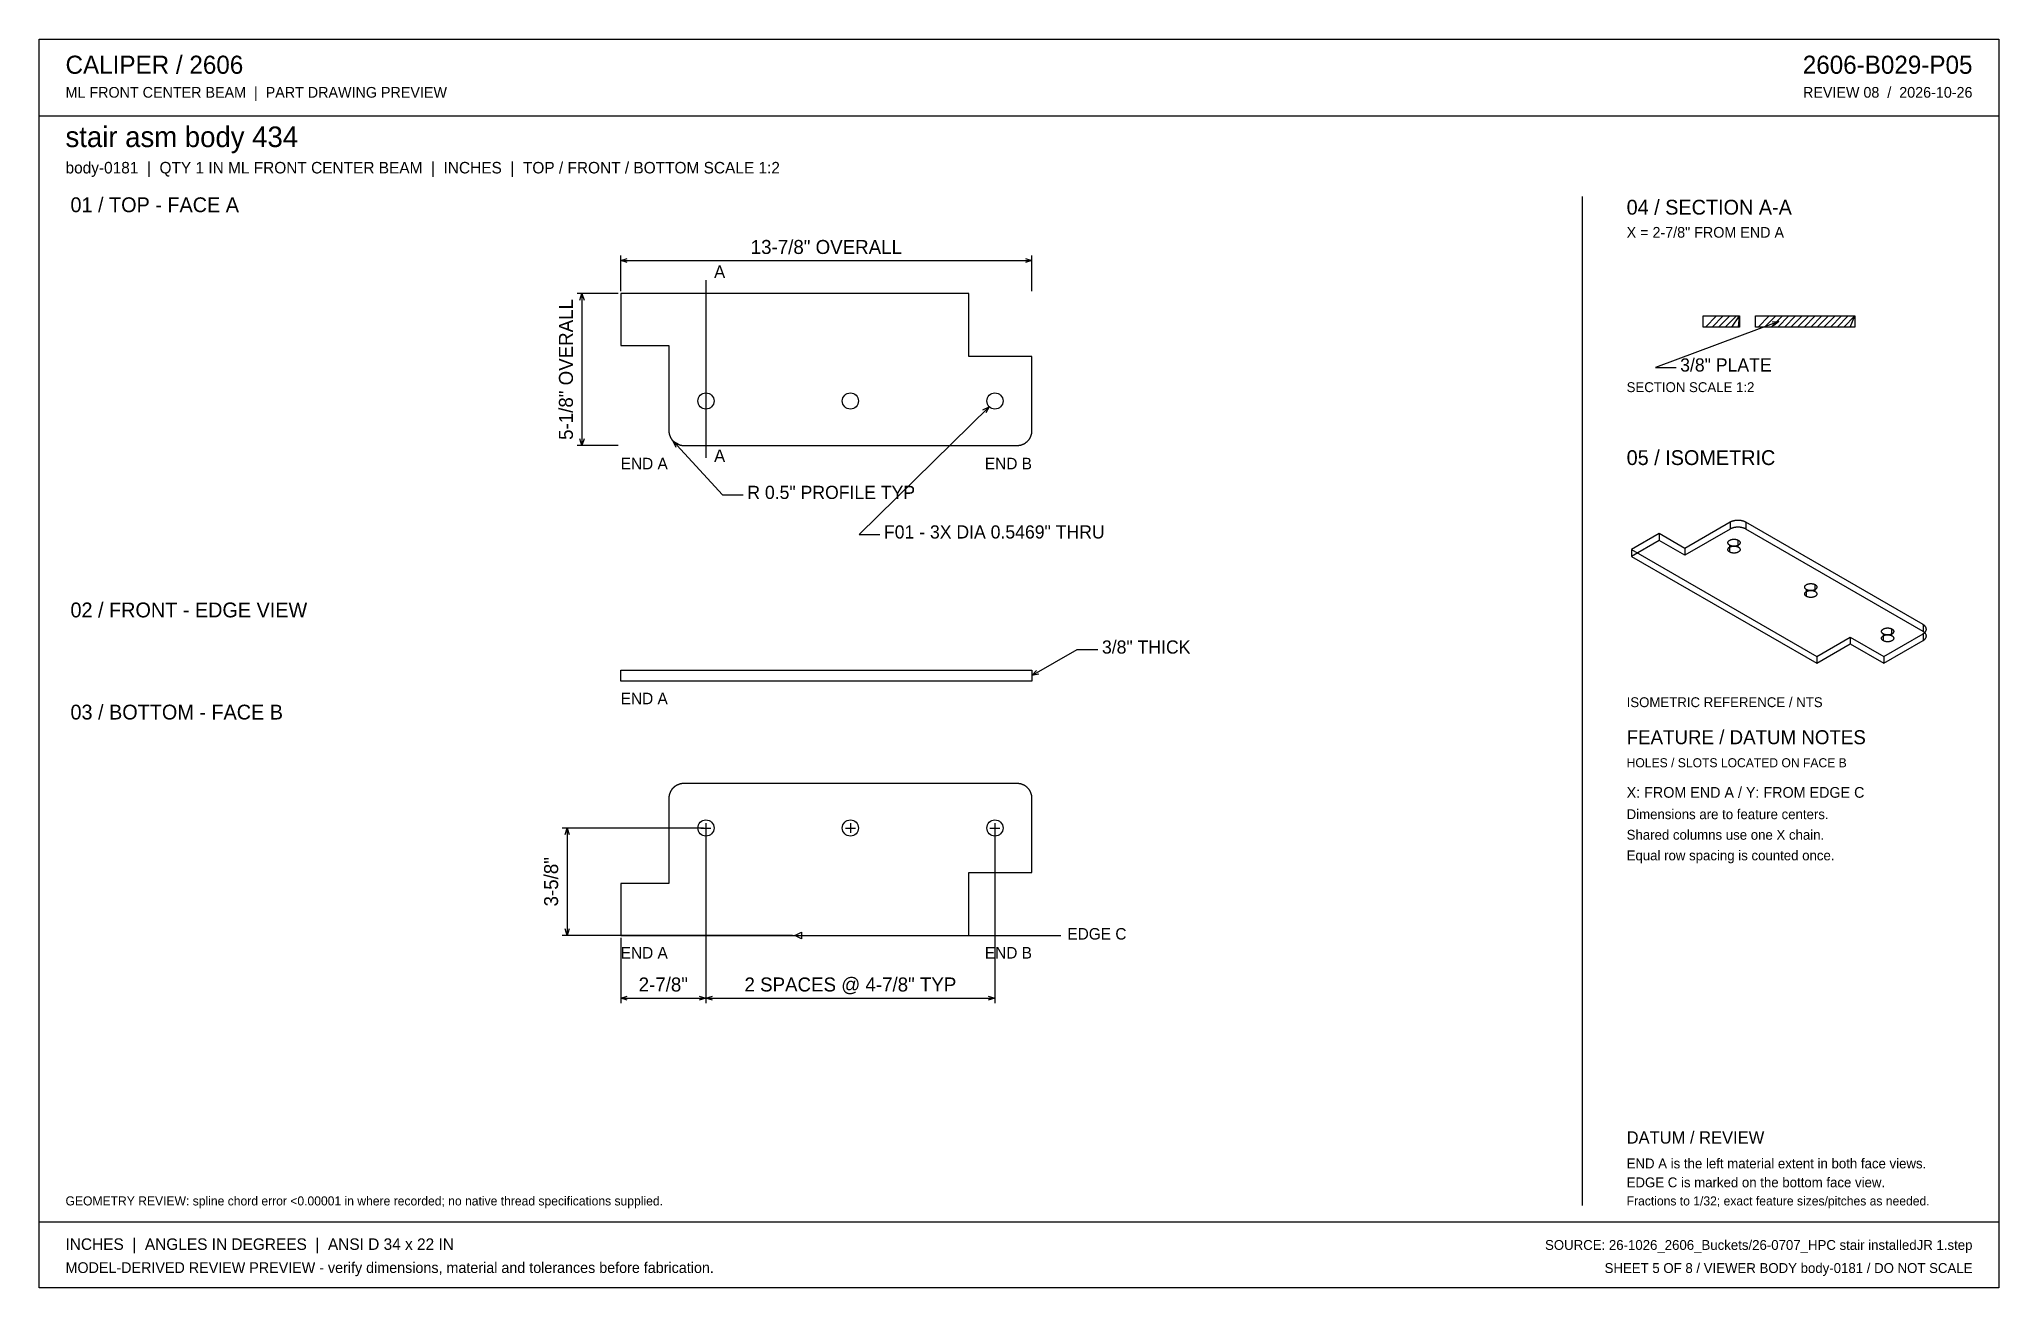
# Model space of a CAD drawing. Header units: inches. Extents: x 0.9 to 67.1, y 0.9 to 43.1.
import ezdxf
from ezdxf.enums import TextEntityAlignment as Align

# ---------------------------------------------------------------- set-up
doc = ezdxf.new("R2010")
doc.units = ezdxf.units.IN
doc.header["$MEASUREMENT"] = 0

msp = doc.modelspace()

# ---------------------------------------------------------------- texts
at = {"layer": 'ANNOTATION'}
for s, height, p in [('CALIPER / 2606', 0.61111, (1.833, 41.889)), ('ML FRONT CENTER BEAM  |  PART DRAWING PREVIEW', 0.36111, (1.833, 41.083)), ('stair asm body 434', 0.69444, (1.833, 39.417)), ('body-0181  |  QTY 1 IN ML FRONT CENTER BEAM  |  INCHES  |  TOP / FRONT / BOTTOM SCALE 1:2', 0.38889, (1.833, 38.528)), ('01 / TOP - FACE A', 0.5, (2, 37.222)), ('04 / SECTION A-A', 0.5, (54.5, 37.139)), ('X = 2-7/8" FROM END A', 0.36111, (54.5, 36.361)), ('A', 0.417, (23.715, 35.007)), ('3/8" PLATE', 0.4444, (56.306, 31.847)), ('SECTION SCALE 1:2', 0.33333, (54.5, 31.153)), ('A', 0.417, (23.715, 28.799)), ('05 / ISOMETRIC', 0.5, (54.5, 28.694)), ('END A', 0.3889, (20.562, 28.549)), ('R 0.5" PROFILE TYP', 0.44444, (24.834, 27.549)), ('F01 - 3X DIA 0.5469" THRU', 0.44444, (29.444, 26.215)), ('02 / FRONT - EDGE VIEW', 0.5, (2, 23.556)), ('3/8" THICK', 0.4444, (36.799, 22.333)), ('03 / BOTTOM - FACE B', 0.5, (2, 20.111)), ('END A', 0.3889, (20.562, 20.625)), ('ISOMETRIC REFERENCE / NTS', 0.33333, (54.5, 20.528)), ('FEATURE / DATUM NOTES', 0.47222, (54.5, 19.278)), ('HOLES / SLOTS LOCATED ON FACE B', 0.30556, (54.5, 18.5)), ('X: FROM END A / Y: FROM EDGE C', 0.36111, (54.5, 17.472)), ('Dimensions are to feature centers.', 0.33333, (54.5, 16.75)), ('Shared columns use one X chain.', 0.33333, (54.5, 16.056)), ('Equal row spacing is counted once.', 0.33333, (54.5, 15.361)), ('EDGE C', 0.3889, (35.632, 12.688)), ('END A', 0.3889, (20.562, 12.049)), ('DATUM / REVIEW', 0.41667, (54.5, 5.806)), ('END A is the left material extent in both face views.', 0.33333, (54.5, 4.972)), ('EDGE C is marked on the bottom face view.', 0.33333, (54.5, 4.333)), ('GEOMETRY REVIEW: spline chord error <0.00001 in where recorded; no native thread specifications supplied.', 0.305556, (1.833, 3.722)), ('Fractions to 1/32; exact feature sizes/pitches as needed.', 0.30556, (54.5, 3.722)), ('INCHES  |  ANGLES IN DEGREES  |  ANSI D 34 x 22 IN', 0.38889, (1.833, 2.222)), ('MODEL-DERIVED REVIEW PREVIEW - verify dimensions, material and tolerances before fabrication.', 0.36111, (1.833, 1.444))]:
    msp.add_text(s, height=height, dxfattribs=at).set_placement(p)
for s, height, p in [('2606-B029-P05', 0.61111, (66.167, 41.889)), ('REVIEW 08  /  2026-10-26', 0.36111, (66.167, 41.083)), ('END B', 0.3889, (34.438, 28.549)), ('END B', 0.3889, (34.438, 12.049)), ('SOURCE: 26-1026_2606_Buckets/26-0707_HPC stair installedJR 1.step', 0.33333, (66.167, 2.222)), ('SHEET 5 OF 8 / VIEWER BODY body-0181 / DO NOT SCALE', 0.33333, (66.167, 1.444))]:
    msp.add_text(s, height=height, dxfattribs=at).set_placement(p, align=Align.RIGHT)
for s, height, p in [('13-7/8" OVERALL', 0.47222, (27.5, 35.812)), ('2-7/8"', 0.4722, (22, 10.938)), ('2 SPACES @ 4-7/8" TYP', 0.47222, (28.312, 10.938))]:
    msp.add_text(s, height=height, dxfattribs=at).set_placement(p, align=Align.CENTER)
for s, height, p in [('5-1/8" OVERALL', 0.47222, (18.951, 31.917)), ('3-5/8"', 0.4722, (18.451, 14.639))]:
    msp.add_text(s, height=height, rotation=90, dxfattribs=at).set_placement(p, align=Align.CENTER)

# ---------------------------------------------------------------- linework, layer by layer
at = {"layer": 'ANNOTATION'}
for p, q in [((20.562, 34.562), (20.562, 35.757)), ((34.438, 34.562), (34.438, 35.757)), ((20.562, 35.59), (20.785, 35.66)), ((20.562, 35.59), (34.438, 35.59)), ((20.785, 35.521), (20.562, 35.59)), ((34.215, 35.66), (34.438, 35.59)), ((34.438, 35.59), (34.215, 35.521)), ((20.479, 34.479), (19.09, 34.479)), ((19.188, 34.257), (19.257, 34.479)), ((19.257, 34.479), (19.257, 29.354)), ((19.257, 34.479), (19.326, 34.257)), ((23.438, 34.924), (23.438, 28.938)), ((59.639, 33.535), (55.472, 31.986)), ((59.406, 33.522), (59.639, 33.535)), ((59.639, 33.535), (59.455, 33.392)), ((55.472, 31.986), (56.167, 31.986)), ((32.993, 30.662), (28.611, 26.354)), ((32.785, 30.556), (32.993, 30.662)), ((32.993, 30.662), (32.883, 30.457)), ((20.479, 29.354), (19.09, 29.354)), ((19.257, 29.354), (19.188, 29.576)), ((19.326, 29.576), (19.257, 29.354)), ((22.334, 29.501), (24.001, 27.688)), ((22.433, 29.29), (22.334, 29.501)), ((22.334, 29.501), (22.535, 29.384)), ((24.001, 27.688), (24.695, 27.688)), ((28.611, 26.354), (29.306, 26.354)), ((34.438, 21.59), (35.965, 22.472)), ((35.965, 22.472), (36.66, 22.472)), ((34.438, 21.59), (34.595, 21.762)), ((34.665, 21.641), (34.438, 21.59)), ((23.438, 16.618), (23.438, 16.285)), ((28.312, 16.618), (28.312, 16.285)), ((33.188, 16.618), (33.188, 16.285)), ((23.354, 16.451), (18.59, 16.451)), ((18.688, 16.229), (18.757, 16.451)), ((18.757, 16.451), (18.757, 12.826)), ((18.757, 16.451), (18.826, 16.229)), ((23.271, 16.451), (23.604, 16.451)), ((23.438, 16.368), (23.438, 10.549)), ((23.438, 16.368), (23.438, 10.549)), ((28.146, 16.451), (28.479, 16.451)), ((33.021, 16.451), (33.354, 16.451)), ((33.188, 16.368), (33.188, 10.549)), ((26.354, 12.826), (18.59, 12.826)), ((18.757, 12.826), (18.688, 13.049)), ((18.826, 13.049), (18.757, 12.826)), ((20.562, 12.743), (20.562, 10.549)), ((26.438, 12.826), (26.66, 12.938)), ((26.438, 12.826), (35.41, 12.826)), ((26.66, 12.715), (26.438, 12.826)), ((26.66, 12.938), (26.66, 12.715)), ((20.562, 10.715), (20.785, 10.785)), ((20.562, 10.715), (23.438, 10.715)), ((20.785, 10.646), (20.562, 10.715)), ((23.215, 10.785), (23.438, 10.715)), ((23.438, 10.715), (23.215, 10.646)), ((23.438, 10.715), (23.66, 10.785)), ((23.438, 10.715), (33.188, 10.715)), ((23.66, 10.646), (23.438, 10.715)), ((32.965, 10.785), (33.188, 10.715)), ((33.188, 10.715), (32.965, 10.646))]:
    msp.add_line(p, q, dxfattribs=at)
at = {"layer": 'OUTLINE'}
for p, q in [((0.944, 43.056), (67.056, 43.056)), ((0.944, 0.944), (0.944, 43.056)), ((67.056, 43.056), (67.056, 0.944)), ((0.944, 40.472), (67.056, 40.472)), ((53, 37.75), (53, 3.722)), ((32.312, 34.479), (20.562, 34.479)), ((20.562, 34.479), (20.562, 32.729)), ((32.312, 32.354), (32.312, 34.479)), ((57.076, 33.722), (58.303, 33.722)), ((57.076, 33.347), (57.076, 33.722)), ((57.16, 33.347), (57.535, 33.722)), ((57.382, 33.347), (57.757, 33.722)), ((57.604, 33.347), (57.979, 33.722)), ((57.826, 33.347), (58.201, 33.722)), ((58.049, 33.347), (58.303, 33.722)), ((58.271, 33.347), (58.303, 33.722)), ((58.303, 33.722), (58.303, 33.347)), ((58.85, 33.722), (62.201, 33.722)), ((58.85, 33.347), (58.85, 33.722)), ((58.933, 33.347), (59.308, 33.722)), ((59.155, 33.347), (59.53, 33.722)), ((59.378, 33.347), (59.753, 33.722)), ((59.6, 33.347), (59.975, 33.722)), ((59.822, 33.347), (60.197, 33.722)), ((60.044, 33.347), (60.419, 33.722)), ((60.267, 33.347), (60.642, 33.722)), ((60.489, 33.347), (60.864, 33.722)), ((60.711, 33.347), (61.086, 33.722)), ((60.933, 33.347), (61.308, 33.722)), ((61.155, 33.347), (61.53, 33.722)), ((61.378, 33.347), (61.753, 33.722)), ((61.6, 33.347), (61.975, 33.722)), ((61.822, 33.347), (62.197, 33.722)), ((62.044, 33.347), (62.201, 33.722)), ((62.201, 33.722), (62.201, 33.347)), ((58.303, 33.347), (57.076, 33.347)), ((62.201, 33.347), (58.85, 33.347)), ((20.562, 32.729), (22.188, 32.729)), ((22.188, 32.729), (22.188, 29.854)), ((34.438, 32.354), (32.312, 32.354)), ((34.438, 29.854), (34.438, 32.354)), ((22.188, 29.854), (22.188, 29.842)), ((22.188, 29.842), (22.188, 29.83)), ((22.188, 29.83), (22.189, 29.817)), ((22.189, 29.817), (22.19, 29.805)), ((22.19, 29.805), (22.191, 29.793)), ((22.191, 29.793), (22.193, 29.781)), ((22.193, 29.781), (22.195, 29.769)), ((22.195, 29.769), (22.197, 29.757)), ((22.197, 29.757), (22.2, 29.745)), ((34.425, 29.745), (34.428, 29.757)), ((34.428, 29.757), (34.43, 29.769)), ((34.43, 29.769), (34.432, 29.781)), ((34.432, 29.781), (34.434, 29.793)), ((34.434, 29.793), (34.435, 29.805)), ((34.435, 29.805), (34.436, 29.817)), ((34.436, 29.817), (34.437, 29.83)), ((34.437, 29.842), (34.438, 29.854)), ((34.437, 29.83), (34.437, 29.842)), ((22.2, 29.745), (22.202, 29.733)), ((22.202, 29.733), (22.206, 29.721)), ((22.206, 29.721), (22.209, 29.709)), ((22.209, 29.709), (22.213, 29.697)), ((22.213, 29.697), (22.217, 29.686)), ((22.217, 29.686), (22.221, 29.674)), ((22.221, 29.674), (22.226, 29.663)), ((22.226, 29.663), (22.23, 29.652)), ((22.23, 29.652), (22.236, 29.64)), ((22.236, 29.64), (22.241, 29.629)), ((22.241, 29.629), (22.247, 29.618)), ((22.247, 29.618), (22.252, 29.608)), ((22.252, 29.608), (22.259, 29.597)), ((22.259, 29.597), (22.265, 29.587)), ((22.265, 29.587), (22.272, 29.576)), ((22.272, 29.576), (22.279, 29.566)), ((22.279, 29.566), (22.286, 29.556)), ((22.286, 29.556), (22.293, 29.547)), ((22.293, 29.547), (22.301, 29.537)), ((22.301, 29.537), (22.309, 29.528)), ((22.309, 29.528), (22.317, 29.518)), ((22.317, 29.518), (22.325, 29.509)), ((22.325, 29.509), (22.334, 29.501)), ((22.334, 29.501), (22.343, 29.492)), ((22.343, 29.492), (22.352, 29.484)), ((22.352, 29.484), (22.361, 29.476)), ((22.361, 29.476), (22.37, 29.468)), ((22.37, 29.468), (22.38, 29.46)), ((22.38, 29.46), (22.39, 29.453)), ((22.39, 29.453), (22.4, 29.445)), ((22.4, 29.445), (22.41, 29.438)), ((22.41, 29.438), (22.42, 29.432)), ((22.42, 29.432), (22.43, 29.425)), ((22.43, 29.425), (22.441, 29.419)), ((22.441, 29.419), (22.452, 29.413)), ((22.452, 29.413), (22.463, 29.408)), ((22.463, 29.408), (22.474, 29.402)), ((22.474, 29.402), (22.485, 29.397)), ((22.485, 29.397), (22.496, 29.392)), ((22.496, 29.392), (22.508, 29.388)), ((22.508, 29.388), (22.519, 29.383)), ((22.519, 29.383), (22.531, 29.379)), ((22.531, 29.379), (22.542, 29.376)), ((22.542, 29.376), (22.554, 29.372)), ((22.554, 29.372), (22.566, 29.369)), ((22.566, 29.369), (22.578, 29.366)), ((22.578, 29.366), (22.59, 29.364)), ((22.59, 29.364), (22.602, 29.362)), ((22.602, 29.362), (22.614, 29.36)), ((22.614, 29.36), (22.626, 29.358)), ((22.626, 29.358), (22.638, 29.357)), ((22.638, 29.357), (22.651, 29.356)), ((22.651, 29.356), (22.663, 29.355)), ((22.663, 29.355), (22.675, 29.354)), ((22.675, 29.354), (22.688, 29.354)), ((22.688, 29.354), (33.938, 29.354)), ((33.938, 29.354), (33.95, 29.354)), ((33.95, 29.354), (33.962, 29.355)), ((33.962, 29.355), (33.974, 29.356)), ((33.974, 29.356), (33.987, 29.357)), ((33.987, 29.357), (33.999, 29.358)), ((33.999, 29.358), (34.011, 29.36)), ((34.011, 29.36), (34.023, 29.362)), ((34.023, 29.362), (34.035, 29.364)), ((34.035, 29.364), (34.047, 29.366)), ((34.047, 29.366), (34.059, 29.369)), ((34.059, 29.369), (34.071, 29.372)), ((34.071, 29.372), (34.083, 29.376)), ((34.083, 29.376), (34.094, 29.379)), ((34.094, 29.379), (34.106, 29.383)), ((34.106, 29.383), (34.117, 29.388)), ((34.117, 29.388), (34.129, 29.392)), ((34.129, 29.392), (34.14, 29.397)), ((34.14, 29.397), (34.151, 29.402)), ((34.151, 29.402), (34.162, 29.408)), ((34.162, 29.408), (34.173, 29.413)), ((34.173, 29.413), (34.184, 29.419)), ((34.184, 29.419), (34.195, 29.425)), ((34.195, 29.425), (34.205, 29.432)), ((34.205, 29.432), (34.215, 29.438)), ((34.215, 29.438), (34.225, 29.445)), ((34.225, 29.445), (34.235, 29.453)), ((34.235, 29.453), (34.245, 29.46)), ((34.245, 29.46), (34.255, 29.468)), ((34.255, 29.468), (34.264, 29.476)), ((34.264, 29.476), (34.273, 29.484)), ((34.273, 29.484), (34.282, 29.492)), ((34.282, 29.492), (34.291, 29.501)), ((34.291, 29.501), (34.3, 29.509)), ((34.3, 29.509), (34.308, 29.518)), ((34.308, 29.518), (34.316, 29.528)), ((34.316, 29.528), (34.324, 29.537)), ((34.324, 29.537), (34.332, 29.547)), ((34.332, 29.547), (34.339, 29.556)), ((34.339, 29.556), (34.346, 29.566)), ((34.346, 29.566), (34.353, 29.576)), ((34.353, 29.576), (34.36, 29.587)), ((34.36, 29.587), (34.366, 29.597)), ((34.366, 29.597), (34.373, 29.608)), ((34.373, 29.608), (34.378, 29.618)), ((34.378, 29.618), (34.384, 29.629)), ((34.384, 29.629), (34.389, 29.64)), ((34.389, 29.64), (34.395, 29.652)), ((34.395, 29.652), (34.399, 29.663)), ((34.399, 29.663), (34.404, 29.674)), ((34.404, 29.674), (34.408, 29.686)), ((34.408, 29.686), (34.412, 29.697)), ((34.412, 29.697), (34.416, 29.709)), ((34.416, 29.709), (34.419, 29.721)), ((34.419, 29.721), (34.423, 29.733)), ((34.423, 29.733), (34.425, 29.745)), ((57.989, 26.764), (56.461, 25.881)), ((57.989, 26.533), (56.461, 25.651)), ((57.996, 26.767), (57.989, 26.764)), ((57.989, 26.764), (57.989, 26.533)), ((57.996, 26.537), (57.989, 26.533)), ((58.002, 26.771), (57.996, 26.767)), ((58.002, 26.541), (57.996, 26.537)), ((58.009, 26.774), (58.002, 26.771)), ((58.009, 26.544), (58.002, 26.541)), ((58.016, 26.778), (58.009, 26.774)), ((58.016, 26.548), (58.009, 26.544)), ((58.024, 26.781), (58.016, 26.778)), ((58.024, 26.551), (58.016, 26.548)), ((58.031, 26.784), (58.024, 26.781)), ((58.031, 26.554), (58.024, 26.551)), ((58.038, 26.787), (58.031, 26.784)), ((58.038, 26.557), (58.031, 26.554)), ((58.046, 26.791), (58.038, 26.787)), ((58.046, 26.56), (58.038, 26.557)), ((58.054, 26.793), (58.046, 26.791)), ((58.054, 26.563), (58.046, 26.56)), ((58.062, 26.796), (58.054, 26.793)), ((58.062, 26.566), (58.054, 26.563)), ((58.07, 26.799), (58.062, 26.796)), ((58.07, 26.569), (58.062, 26.566)), ((58.078, 26.801), (58.07, 26.799)), ((58.078, 26.571), (58.07, 26.569)), ((58.086, 26.804), (58.078, 26.801)), ((58.086, 26.574), (58.078, 26.571)), ((58.094, 26.806), (58.086, 26.804)), ((58.094, 26.576), (58.086, 26.574)), ((58.103, 26.808), (58.094, 26.806)), ((58.103, 26.578), (58.094, 26.576)), ((58.111, 26.811), (58.103, 26.808)), ((58.111, 26.58), (58.103, 26.578)), ((58.12, 26.813), (58.111, 26.811)), ((58.12, 26.582), (58.111, 26.58)), ((58.128, 26.814), (58.12, 26.813)), ((58.128, 26.584), (58.12, 26.582)), ((58.137, 26.816), (58.128, 26.814)), ((58.137, 26.586), (58.128, 26.584)), ((58.146, 26.818), (58.137, 26.816)), ((58.146, 26.588), (58.137, 26.586)), ((58.155, 26.819), (58.146, 26.818)), ((58.155, 26.589), (58.146, 26.588)), ((58.164, 26.821), (58.155, 26.819)), ((58.164, 26.59), (58.155, 26.589)), ((58.173, 26.822), (58.164, 26.821)), ((58.173, 26.592), (58.164, 26.59)), ((58.182, 26.823), (58.173, 26.822)), ((58.182, 26.593), (58.173, 26.592)), ((58.191, 26.824), (58.182, 26.823)), ((58.191, 26.594), (58.182, 26.593)), ((58.2, 26.825), (58.191, 26.824)), ((58.2, 26.595), (58.191, 26.594)), ((58.209, 26.825), (58.2, 26.825)), ((58.209, 26.595), (58.2, 26.595)), ((58.218, 26.826), (58.209, 26.825)), ((58.218, 26.596), (58.209, 26.595)), ((58.227, 26.826), (58.218, 26.826)), ((58.227, 26.596), (58.218, 26.596)), ((58.236, 26.827), (58.227, 26.826)), ((58.236, 26.597), (58.227, 26.596)), ((58.246, 26.827), (58.236, 26.827)), ((58.246, 26.597), (58.236, 26.597)), ((58.255, 26.827), (58.246, 26.827)), ((58.255, 26.597), (58.246, 26.597)), ((58.264, 26.827), (58.255, 26.827)), ((58.264, 26.597), (58.255, 26.597)), ((58.273, 26.827), (58.264, 26.827)), ((58.273, 26.597), (58.264, 26.597)), ((58.283, 26.826), (58.273, 26.827)), ((58.283, 26.596), (58.273, 26.597)), ((58.292, 26.826), (58.283, 26.826)), ((58.292, 26.596), (58.283, 26.596)), ((58.301, 26.825), (58.292, 26.826)), ((58.301, 26.595), (58.292, 26.596)), ((58.31, 26.825), (58.301, 26.825)), ((58.31, 26.595), (58.301, 26.595)), ((58.319, 26.824), (58.31, 26.825)), ((58.319, 26.594), (58.31, 26.595)), ((58.328, 26.823), (58.319, 26.824)), ((58.328, 26.593), (58.319, 26.594)), ((58.337, 26.822), (58.328, 26.823)), ((58.337, 26.592), (58.328, 26.593)), ((58.346, 26.821), (58.337, 26.822)), ((58.346, 26.59), (58.337, 26.592)), ((58.355, 26.819), (58.346, 26.821)), ((58.355, 26.589), (58.346, 26.59)), ((58.364, 26.818), (58.355, 26.819)), ((58.364, 26.588), (58.355, 26.589)), ((58.373, 26.816), (58.364, 26.818)), ((58.373, 26.586), (58.364, 26.588)), ((58.382, 26.814), (58.373, 26.816)), ((58.382, 26.584), (58.373, 26.586)), ((58.39, 26.813), (58.382, 26.814)), ((58.39, 26.582), (58.382, 26.584)), ((58.399, 26.811), (58.39, 26.813)), ((58.399, 26.58), (58.39, 26.582)), ((58.407, 26.808), (58.399, 26.811)), ((58.407, 26.578), (58.399, 26.58)), ((58.416, 26.806), (58.407, 26.808)), ((58.416, 26.576), (58.407, 26.578)), ((58.424, 26.804), (58.416, 26.806)), ((58.424, 26.574), (58.416, 26.576)), ((58.432, 26.801), (58.424, 26.804)), ((58.432, 26.571), (58.424, 26.574)), ((58.44, 26.799), (58.432, 26.801)), ((58.44, 26.569), (58.432, 26.571)), ((58.448, 26.796), (58.44, 26.799)), ((58.448, 26.566), (58.44, 26.569)), ((58.456, 26.793), (58.448, 26.796)), ((58.456, 26.563), (58.448, 26.566)), ((58.464, 26.791), (58.456, 26.793)), ((58.464, 26.56), (58.456, 26.563)), ((58.471, 26.787), (58.464, 26.791)), ((58.471, 26.557), (58.464, 26.56)), ((58.479, 26.784), (58.471, 26.787)), ((58.479, 26.554), (58.471, 26.557)), ((58.486, 26.781), (58.479, 26.784)), ((58.486, 26.551), (58.479, 26.554)), ((58.493, 26.778), (58.486, 26.781)), ((58.493, 26.548), (58.486, 26.551)), ((58.5, 26.774), (58.493, 26.778)), ((58.5, 26.544), (58.493, 26.548)), ((58.507, 26.771), (58.5, 26.774)), ((58.507, 26.541), (58.5, 26.544)), ((58.514, 26.767), (58.507, 26.771)), ((58.514, 26.537), (58.507, 26.541)), ((58.521, 26.764), (58.514, 26.767)), ((58.521, 26.533), (58.514, 26.537)), ((64.501, 23.311), (58.521, 26.764)), ((58.521, 26.764), (58.521, 26.533)), ((64.501, 23.08), (58.521, 26.533)), ((55.597, 26.38), (54.667, 25.843)), ((55.597, 26.15), (54.667, 25.613)), ((54.667, 25.843), (54.667, 25.613)), ((54.667, 25.843), (60.913, 22.236)), ((56.461, 25.881), (55.597, 26.38)), ((55.597, 26.38), (55.597, 26.15)), ((56.461, 25.651), (55.597, 26.15)), ((56.461, 25.881), (56.461, 25.651)), ((57.916, 26.073), (57.917, 26.079)), ((57.917, 26.067), (57.916, 26.073)), ((57.916, 25.843), (57.917, 25.849)), ((57.917, 25.837), (57.916, 25.843)), ((57.917, 26.085), (57.919, 26.09)), ((57.917, 26.079), (57.917, 26.085)), ((57.917, 26.061), (57.917, 26.067)), ((57.919, 26.056), (57.917, 26.061)), ((57.917, 25.854), (57.919, 25.86)), ((57.917, 25.849), (57.917, 25.854)), ((57.917, 25.831), (57.917, 25.837)), ((57.919, 25.825), (57.917, 25.831)), ((57.919, 26.09), (57.92, 26.096)), ((57.92, 26.05), (57.919, 26.056)), ((57.919, 25.86), (57.92, 25.866)), ((57.92, 25.82), (57.919, 25.825)), ((57.92, 26.096), (57.923, 26.102)), ((57.923, 26.044), (57.92, 26.05)), ((57.92, 25.866), (57.923, 25.872)), ((57.923, 25.814), (57.92, 25.82)), ((57.923, 26.102), (57.925, 26.107)), ((57.925, 26.038), (57.923, 26.044)), ((57.923, 25.872), (57.925, 25.877)), ((57.925, 25.808), (57.923, 25.814)), ((57.925, 26.107), (57.928, 26.113)), ((57.928, 26.033), (57.925, 26.038)), ((57.925, 25.877), (57.928, 25.883)), ((57.928, 25.803), (57.925, 25.808)), ((57.928, 26.113), (57.932, 26.118)), ((57.932, 26.028), (57.928, 26.033)), ((57.928, 25.883), (57.932, 25.888)), ((57.932, 25.797), (57.928, 25.803)), ((57.932, 26.118), (57.936, 26.124)), ((57.936, 26.022), (57.932, 26.028)), ((57.932, 25.888), (57.936, 25.894)), ((57.936, 25.792), (57.932, 25.797)), ((57.936, 26.124), (57.941, 26.129)), ((57.941, 26.017), (57.936, 26.022)), ((57.936, 25.894), (57.941, 25.899)), ((57.941, 25.787), (57.936, 25.792)), ((57.941, 26.129), (57.946, 26.134)), ((57.946, 26.012), (57.941, 26.017)), ((57.941, 25.899), (57.946, 25.904)), ((57.946, 25.782), (57.941, 25.787)), ((57.946, 26.134), (57.951, 26.139)), ((57.951, 26.007), (57.946, 26.012)), ((57.946, 25.904), (57.951, 25.909)), ((57.951, 26.139), (57.957, 26.144)), ((57.957, 26.002), (57.951, 26.007)), ((57.951, 25.909), (57.957, 25.913)), ((57.957, 26.144), (57.963, 26.148)), ((57.963, 25.998), (57.957, 26.002)), ((57.957, 25.913), (57.963, 25.918)), ((57.963, 26.148), (57.97, 26.153)), ((57.97, 25.993), (57.963, 25.998)), ((57.963, 25.918), (57.97, 25.922)), ((57.97, 26.153), (57.977, 26.157)), ((57.977, 25.989), (57.97, 25.993)), ((57.97, 25.922), (57.977, 25.927)), ((57.977, 26.157), (57.984, 26.161)), ((57.977, 25.759), (57.977, 25.989)), ((57.984, 25.985), (57.977, 25.989)), ((57.977, 25.927), (57.984, 25.931)), ((57.984, 26.161), (57.992, 26.165)), ((57.992, 25.981), (57.984, 25.985)), ((57.984, 25.931), (57.992, 25.935)), ((57.992, 26.165), (58, 26.168)), ((58, 25.978), (57.992, 25.981)), ((57.992, 25.935), (58, 25.938)), ((58, 26.168), (58.008, 26.172)), ((58.008, 25.974), (58, 25.978)), ((58, 25.938), (58.008, 25.941)), ((58.008, 26.172), (58.016, 26.175)), ((58.016, 25.971), (58.008, 25.974)), ((58.008, 25.941), (58.016, 25.945)), ((58.016, 26.175), (58.025, 26.178)), ((58.025, 25.968), (58.016, 25.971)), ((58.016, 25.945), (58.025, 25.947)), ((58.025, 26.178), (58.034, 26.18)), ((58.034, 25.966), (58.025, 25.968)), ((58.025, 25.947), (58.034, 25.95)), ((58.034, 26.18), (58.043, 26.183)), ((58.043, 25.963), (58.034, 25.966)), ((58.034, 25.95), (58.043, 25.952)), ((58.043, 26.183), (58.053, 26.185)), ((58.053, 25.961), (58.043, 25.963)), ((58.043, 25.952), (58.053, 25.955)), ((58.053, 26.185), (58.062, 26.187)), ((58.062, 25.959), (58.053, 25.961)), ((58.053, 25.955), (58.062, 25.956)), ((58.062, 26.187), (58.072, 26.188)), ((58.072, 25.958), (58.062, 25.959)), ((58.062, 25.956), (58.072, 25.958)), ((58.072, 26.188), (58.082, 26.189)), ((58.072, 25.958), (58.082, 25.959)), ((58.082, 25.957), (58.072, 25.958)), ((58.082, 26.189), (58.092, 26.19)), ((58.082, 25.959), (58.092, 25.96)), ((58.092, 25.956), (58.082, 25.957)), ((58.092, 26.19), (58.102, 26.191)), ((58.092, 25.96), (58.102, 25.961)), ((58.102, 25.955), (58.092, 25.956)), ((58.102, 26.191), (58.112, 26.191)), ((58.102, 25.961), (58.112, 25.961)), ((58.112, 25.954), (58.102, 25.955)), ((58.112, 26.191), (58.122, 26.192)), ((58.112, 25.961), (58.122, 25.961)), ((58.122, 25.954), (58.112, 25.954)), ((58.122, 26.192), (58.132, 26.191)), ((58.122, 25.961), (58.132, 25.961)), ((58.132, 25.954), (58.122, 25.954)), ((58.132, 26.191), (58.142, 26.191)), ((58.132, 25.961), (58.142, 25.961)), ((58.142, 25.955), (58.132, 25.954)), ((58.142, 26.191), (58.152, 26.19)), ((58.142, 25.961), (58.152, 25.96)), ((58.152, 25.956), (58.142, 25.955)), ((58.152, 26.19), (58.162, 26.189)), ((58.152, 25.96), (58.162, 25.959)), ((58.162, 25.957), (58.152, 25.956)), ((58.162, 26.189), (58.172, 26.188)), ((58.162, 25.959), (58.172, 25.958)), ((58.172, 25.958), (58.162, 25.957)), ((58.172, 26.188), (58.182, 26.187)), ((58.182, 25.959), (58.172, 25.958)), ((58.172, 25.958), (58.182, 25.956)), ((58.182, 26.187), (58.191, 26.185)), ((58.191, 25.961), (58.182, 25.959)), ((58.182, 25.956), (58.191, 25.955)), ((58.191, 26.185), (58.201, 26.183)), ((58.201, 25.963), (58.191, 25.961)), ((58.191, 25.955), (58.201, 25.952)), ((58.201, 26.183), (58.21, 26.18)), ((58.21, 25.966), (58.201, 25.963)), ((58.201, 25.952), (58.21, 25.95)), ((58.21, 26.18), (58.219, 26.178)), ((58.219, 25.968), (58.21, 25.966)), ((58.21, 25.95), (58.219, 25.947)), ((58.219, 26.178), (58.228, 26.175)), ((58.228, 25.971), (58.219, 25.968)), ((58.219, 25.947), (58.228, 25.945)), ((58.228, 26.175), (58.236, 26.172)), ((58.236, 25.974), (58.228, 25.971)), ((58.228, 25.945), (58.236, 25.941)), ((58.236, 26.172), (58.244, 26.168)), ((58.244, 25.978), (58.236, 25.974)), ((58.236, 25.941), (58.244, 25.938)), ((58.244, 26.168), (58.252, 26.165)), ((58.252, 25.981), (58.244, 25.978)), ((58.244, 25.938), (58.252, 25.935)), ((58.252, 26.165), (58.26, 26.161)), ((58.26, 25.985), (58.252, 25.981)), ((58.252, 25.935), (58.26, 25.931)), ((58.26, 26.161), (58.267, 26.157)), ((58.267, 25.989), (58.26, 25.985)), ((58.26, 25.931), (58.267, 25.927)), ((58.267, 25.927), (58.267, 26.157)), ((58.267, 26.157), (58.274, 26.153)), ((58.274, 25.993), (58.267, 25.989)), ((58.267, 25.927), (58.274, 25.922)), ((58.274, 26.153), (58.281, 26.148)), ((58.281, 25.998), (58.274, 25.993)), ((58.274, 25.922), (58.281, 25.918)), ((58.281, 26.148), (58.287, 26.144)), ((58.287, 26.002), (58.281, 25.998)), ((58.281, 25.918), (58.287, 25.913)), ((58.287, 26.144), (58.293, 26.139)), ((58.293, 26.007), (58.287, 26.002)), ((58.287, 25.913), (58.293, 25.909)), ((58.293, 26.139), (58.298, 26.134)), ((58.298, 26.012), (58.293, 26.007)), ((58.293, 25.909), (58.298, 25.904)), ((58.298, 26.134), (58.303, 26.129)), ((58.303, 26.017), (58.298, 26.012)), ((58.298, 25.904), (58.303, 25.899)), ((58.303, 25.787), (58.298, 25.782)), ((58.303, 26.129), (58.308, 26.124)), ((58.308, 26.022), (58.303, 26.017)), ((58.303, 25.899), (58.308, 25.894)), ((58.308, 25.792), (58.303, 25.787)), ((58.308, 26.124), (58.312, 26.118)), ((58.312, 26.028), (58.308, 26.022)), ((58.308, 25.894), (58.312, 25.888)), ((58.312, 25.797), (58.308, 25.792)), ((58.312, 26.118), (58.316, 26.113)), ((58.316, 26.033), (58.312, 26.028)), ((58.312, 25.888), (58.316, 25.883)), ((58.316, 25.803), (58.312, 25.797)), ((58.316, 26.113), (58.319, 26.107)), ((58.319, 26.038), (58.316, 26.033)), ((58.316, 25.883), (58.319, 25.877)), ((58.319, 25.808), (58.316, 25.803)), ((58.319, 26.107), (58.321, 26.102)), ((58.321, 26.044), (58.319, 26.038)), ((58.319, 25.877), (58.321, 25.872)), ((58.321, 25.814), (58.319, 25.808)), ((58.321, 26.102), (58.324, 26.096)), ((58.324, 26.05), (58.321, 26.044)), ((58.321, 25.872), (58.324, 25.866)), ((58.324, 25.82), (58.321, 25.814)), ((58.324, 26.096), (58.325, 26.09)), ((58.325, 26.056), (58.324, 26.05)), ((58.324, 25.866), (58.325, 25.86)), ((58.325, 25.825), (58.324, 25.82)), ((58.325, 26.09), (58.327, 26.085)), ((58.327, 26.061), (58.325, 26.056)), ((58.325, 25.86), (58.327, 25.854)), ((58.327, 25.831), (58.325, 25.825)), ((58.327, 26.085), (58.327, 26.079)), ((58.327, 26.079), (58.328, 26.073)), ((58.328, 26.073), (58.327, 26.067)), ((58.327, 26.067), (58.327, 26.061)), ((58.327, 25.854), (58.327, 25.849)), ((58.327, 25.849), (58.328, 25.843)), ((58.328, 25.843), (58.327, 25.837)), ((58.327, 25.837), (58.327, 25.831)), ((54.667, 25.613), (60.913, 22.006)), ((57.951, 25.777), (57.946, 25.782)), ((57.957, 25.772), (57.951, 25.777)), ((57.963, 25.767), (57.957, 25.772)), ((57.97, 25.763), (57.963, 25.767)), ((57.977, 25.759), (57.97, 25.763)), ((57.984, 25.755), (57.977, 25.759)), ((57.992, 25.751), (57.984, 25.755)), ((58, 25.747), (57.992, 25.751)), ((58.008, 25.744), (58, 25.747)), ((58.016, 25.741), (58.008, 25.744)), ((58.025, 25.738), (58.016, 25.741)), ((58.034, 25.735), (58.025, 25.738)), ((58.043, 25.733), (58.034, 25.735)), ((58.053, 25.731), (58.043, 25.733)), ((58.062, 25.729), (58.053, 25.731)), ((58.072, 25.728), (58.062, 25.729)), ((58.082, 25.726), (58.072, 25.728)), ((58.092, 25.725), (58.082, 25.726)), ((58.102, 25.725), (58.092, 25.725)), ((58.112, 25.724), (58.102, 25.725)), ((58.122, 25.724), (58.112, 25.724)), ((58.132, 25.724), (58.122, 25.724)), ((58.142, 25.725), (58.132, 25.724)), ((58.152, 25.725), (58.142, 25.725)), ((58.162, 25.726), (58.152, 25.725)), ((58.172, 25.728), (58.162, 25.726)), ((58.182, 25.729), (58.172, 25.728)), ((58.191, 25.731), (58.182, 25.729)), ((58.201, 25.733), (58.191, 25.731)), ((58.21, 25.735), (58.201, 25.733)), ((58.219, 25.738), (58.21, 25.735)), ((58.228, 25.741), (58.219, 25.738)), ((58.236, 25.744), (58.228, 25.741)), ((58.244, 25.747), (58.236, 25.744)), ((58.252, 25.751), (58.244, 25.747)), ((58.26, 25.755), (58.252, 25.751)), ((58.267, 25.759), (58.26, 25.755)), ((58.274, 25.763), (58.267, 25.759)), ((58.281, 25.767), (58.274, 25.763)), ((58.287, 25.772), (58.281, 25.767)), ((58.293, 25.777), (58.287, 25.772)), ((58.298, 25.782), (58.293, 25.777)), ((60.508, 24.583), (60.509, 24.588)), ((60.508, 24.577), (60.508, 24.583)), ((60.508, 24.571), (60.508, 24.577)), ((60.509, 24.565), (60.508, 24.571)), ((60.509, 24.588), (60.51, 24.594)), ((60.51, 24.559), (60.509, 24.565)), ((60.51, 24.594), (60.512, 24.6)), ((60.512, 24.554), (60.51, 24.559)), ((60.512, 24.6), (60.514, 24.606)), ((60.514, 24.548), (60.512, 24.554)), ((60.514, 24.606), (60.517, 24.611)), ((60.517, 24.542), (60.514, 24.548)), ((60.517, 24.611), (60.52, 24.617)), ((60.52, 24.537), (60.517, 24.542)), ((60.52, 24.617), (60.524, 24.622)), ((60.524, 24.531), (60.52, 24.537)), ((60.524, 24.622), (60.528, 24.627)), ((60.528, 24.526), (60.524, 24.531)), ((60.528, 24.627), (60.532, 24.633)), ((60.532, 24.521), (60.528, 24.526)), ((60.532, 24.633), (60.537, 24.638)), ((60.537, 24.516), (60.532, 24.521)), ((60.537, 24.638), (60.543, 24.643)), ((60.543, 24.511), (60.537, 24.516)), ((60.543, 24.643), (60.548, 24.647)), ((60.548, 24.506), (60.543, 24.511)), ((60.548, 24.647), (60.555, 24.652)), ((60.555, 24.501), (60.548, 24.506)), ((60.555, 24.652), (60.561, 24.656)), ((60.561, 24.497), (60.555, 24.501)), ((60.561, 24.656), (60.568, 24.661)), ((60.568, 24.493), (60.561, 24.497)), ((60.568, 24.661), (60.575, 24.665)), ((60.568, 24.263), (60.568, 24.493)), ((60.575, 24.489), (60.568, 24.493)), ((60.575, 24.665), (60.583, 24.668)), ((60.583, 24.485), (60.575, 24.489)), ((60.583, 24.668), (60.591, 24.672)), ((60.591, 24.481), (60.583, 24.485)), ((60.591, 24.672), (60.599, 24.675)), ((60.599, 24.478), (60.591, 24.481)), ((60.599, 24.675), (60.608, 24.679)), ((60.608, 24.475), (60.599, 24.478)), ((60.608, 24.679), (60.617, 24.681)), ((60.617, 24.472), (60.608, 24.475)), ((60.617, 24.681), (60.626, 24.684)), ((60.626, 24.469), (60.617, 24.472)), ((60.626, 24.684), (60.635, 24.686)), ((60.635, 24.467), (60.626, 24.469)), ((60.635, 24.686), (60.644, 24.688)), ((60.644, 24.465), (60.635, 24.467)), ((60.644, 24.688), (60.654, 24.69)), ((60.654, 24.463), (60.644, 24.465)), ((60.654, 24.69), (60.664, 24.692)), ((60.664, 24.462), (60.654, 24.463)), ((60.654, 24.46), (60.664, 24.462)), ((60.664, 24.692), (60.673, 24.693)), ((60.664, 24.462), (60.673, 24.463)), ((60.673, 24.46), (60.664, 24.462)), ((60.673, 24.693), (60.683, 24.694)), ((60.673, 24.463), (60.683, 24.464)), ((60.683, 24.694), (60.693, 24.695)), ((60.683, 24.464), (60.693, 24.465)), ((60.693, 24.695), (60.703, 24.695)), ((60.693, 24.465), (60.703, 24.465)), ((60.703, 24.695), (60.713, 24.695)), ((60.703, 24.465), (60.713, 24.465)), ((60.713, 24.695), (60.724, 24.695)), ((60.713, 24.465), (60.724, 24.465)), ((60.724, 24.695), (60.734, 24.695)), ((60.724, 24.465), (60.734, 24.465)), ((60.734, 24.695), (60.744, 24.694)), ((60.734, 24.465), (60.744, 24.464)), ((60.744, 24.694), (60.754, 24.693)), ((60.744, 24.464), (60.754, 24.463)), ((60.754, 24.693), (60.763, 24.692)), ((60.754, 24.463), (60.763, 24.462)), ((60.763, 24.462), (60.754, 24.46)), ((60.763, 24.692), (60.773, 24.69)), ((60.773, 24.463), (60.763, 24.462)), ((60.763, 24.462), (60.773, 24.46)), ((60.773, 24.69), (60.783, 24.688)), ((60.783, 24.465), (60.773, 24.463)), ((60.783, 24.688), (60.792, 24.686)), ((60.792, 24.467), (60.783, 24.465)), ((60.792, 24.686), (60.801, 24.684)), ((60.801, 24.469), (60.792, 24.467)), ((60.801, 24.684), (60.81, 24.681)), ((60.81, 24.472), (60.801, 24.469)), ((60.81, 24.681), (60.819, 24.679)), ((60.819, 24.475), (60.81, 24.472)), ((60.819, 24.679), (60.828, 24.675)), ((60.828, 24.478), (60.819, 24.475)), ((60.828, 24.675), (60.836, 24.672)), ((60.836, 24.481), (60.828, 24.478)), ((60.836, 24.672), (60.844, 24.668)), ((60.844, 24.485), (60.836, 24.481)), ((60.844, 24.668), (60.852, 24.665)), ((60.852, 24.489), (60.844, 24.485)), ((60.852, 24.665), (60.859, 24.661)), ((60.859, 24.493), (60.852, 24.489)), ((60.859, 24.43), (60.859, 24.661)), ((60.859, 24.661), (60.866, 24.656)), ((60.866, 24.497), (60.859, 24.493)), ((60.866, 24.656), (60.872, 24.652)), ((60.872, 24.501), (60.866, 24.497)), ((60.872, 24.652), (60.879, 24.647)), ((60.879, 24.506), (60.872, 24.501)), ((60.879, 24.647), (60.884, 24.643)), ((60.884, 24.511), (60.879, 24.506)), ((60.884, 24.643), (60.89, 24.638)), ((60.89, 24.516), (60.884, 24.511)), ((60.89, 24.638), (60.895, 24.633)), ((60.895, 24.521), (60.89, 24.516)), ((60.895, 24.633), (60.899, 24.627)), ((60.899, 24.526), (60.895, 24.521)), ((60.899, 24.627), (60.903, 24.622)), ((60.903, 24.531), (60.899, 24.526)), ((60.903, 24.622), (60.907, 24.617)), ((60.907, 24.537), (60.903, 24.531)), ((60.907, 24.617), (60.91, 24.611)), ((60.91, 24.542), (60.907, 24.537)), ((60.91, 24.611), (60.913, 24.606)), ((60.913, 24.548), (60.91, 24.542)), ((60.913, 24.606), (60.915, 24.6)), ((60.915, 24.554), (60.913, 24.548)), ((60.915, 24.6), (60.917, 24.594)), ((60.917, 24.559), (60.915, 24.554)), ((60.917, 24.594), (60.918, 24.588)), ((60.918, 24.565), (60.917, 24.559)), ((60.918, 24.588), (60.919, 24.583)), ((60.919, 24.571), (60.918, 24.565)), ((60.919, 24.583), (60.919, 24.577)), ((60.919, 24.577), (60.919, 24.571)), ((60.508, 24.352), (60.509, 24.358)), ((60.508, 24.347), (60.508, 24.352)), ((60.508, 24.341), (60.508, 24.347)), ((60.509, 24.335), (60.508, 24.341)), ((60.509, 24.358), (60.51, 24.364)), ((60.51, 24.329), (60.509, 24.335)), ((60.51, 24.364), (60.512, 24.37)), ((60.512, 24.323), (60.51, 24.329)), ((60.512, 24.37), (60.514, 24.375)), ((60.514, 24.318), (60.512, 24.323)), ((60.514, 24.375), (60.517, 24.381)), ((60.517, 24.312), (60.514, 24.318)), ((60.517, 24.381), (60.52, 24.387)), ((60.52, 24.307), (60.517, 24.312)), ((60.52, 24.387), (60.524, 24.392)), ((60.524, 24.301), (60.52, 24.307)), ((60.524, 24.392), (60.528, 24.397)), ((60.528, 24.296), (60.524, 24.301)), ((60.528, 24.397), (60.532, 24.402)), ((60.532, 24.291), (60.528, 24.296)), ((60.532, 24.402), (60.537, 24.408)), ((60.537, 24.285), (60.532, 24.291)), ((60.537, 24.408), (60.543, 24.412)), ((60.543, 24.281), (60.537, 24.285)), ((60.543, 24.412), (60.548, 24.417)), ((60.548, 24.276), (60.543, 24.281)), ((60.548, 24.417), (60.555, 24.422)), ((60.555, 24.271), (60.548, 24.276)), ((60.555, 24.422), (60.561, 24.426)), ((60.561, 24.267), (60.555, 24.271)), ((60.561, 24.426), (60.568, 24.43)), ((60.568, 24.263), (60.561, 24.267)), ((60.568, 24.43), (60.575, 24.434)), ((60.575, 24.259), (60.568, 24.263)), ((60.575, 24.434), (60.583, 24.438)), ((60.583, 24.255), (60.575, 24.259)), ((60.583, 24.438), (60.591, 24.442)), ((60.591, 24.251), (60.583, 24.255)), ((60.591, 24.442), (60.599, 24.445)), ((60.599, 24.248), (60.591, 24.251)), ((60.599, 24.445), (60.608, 24.448)), ((60.608, 24.245), (60.599, 24.248)), ((60.608, 24.448), (60.617, 24.451)), ((60.617, 24.242), (60.608, 24.245)), ((60.617, 24.451), (60.626, 24.454)), ((60.626, 24.239), (60.617, 24.242)), ((60.626, 24.454), (60.635, 24.456)), ((60.635, 24.237), (60.626, 24.239)), ((60.635, 24.456), (60.644, 24.458)), ((60.644, 24.235), (60.635, 24.237)), ((60.644, 24.458), (60.654, 24.46)), ((60.654, 24.233), (60.644, 24.235)), ((60.664, 24.231), (60.654, 24.233)), ((60.673, 24.23), (60.664, 24.231)), ((60.683, 24.459), (60.673, 24.46)), ((60.683, 24.229), (60.673, 24.23)), ((60.693, 24.459), (60.683, 24.459)), ((60.693, 24.228), (60.683, 24.229)), ((60.703, 24.458), (60.693, 24.459)), ((60.703, 24.228), (60.693, 24.228)), ((60.713, 24.458), (60.703, 24.458)), ((60.713, 24.228), (60.703, 24.228)), ((60.724, 24.458), (60.713, 24.458)), ((60.724, 24.228), (60.713, 24.228)), ((60.734, 24.459), (60.724, 24.458)), ((60.734, 24.228), (60.724, 24.228)), ((60.744, 24.459), (60.734, 24.459)), ((60.744, 24.229), (60.734, 24.228)), ((60.754, 24.46), (60.744, 24.459)), ((60.754, 24.23), (60.744, 24.229)), ((60.763, 24.231), (60.754, 24.23)), ((60.773, 24.233), (60.763, 24.231)), ((60.773, 24.46), (60.783, 24.458)), ((60.783, 24.235), (60.773, 24.233)), ((60.783, 24.458), (60.792, 24.456)), ((60.792, 24.237), (60.783, 24.235)), ((60.792, 24.456), (60.801, 24.454)), ((60.801, 24.239), (60.792, 24.237)), ((60.801, 24.454), (60.81, 24.451)), ((60.81, 24.242), (60.801, 24.239)), ((60.81, 24.451), (60.819, 24.448)), ((60.819, 24.245), (60.81, 24.242)), ((60.819, 24.448), (60.828, 24.445)), ((60.828, 24.248), (60.819, 24.245)), ((60.828, 24.445), (60.836, 24.442)), ((60.836, 24.251), (60.828, 24.248)), ((60.836, 24.442), (60.844, 24.438)), ((60.844, 24.255), (60.836, 24.251)), ((60.844, 24.438), (60.852, 24.434)), ((60.852, 24.259), (60.844, 24.255)), ((60.852, 24.434), (60.859, 24.43)), ((60.859, 24.263), (60.852, 24.259)), ((60.859, 24.43), (60.866, 24.426)), ((60.866, 24.267), (60.859, 24.263)), ((60.866, 24.426), (60.872, 24.422)), ((60.872, 24.271), (60.866, 24.267)), ((60.872, 24.422), (60.879, 24.417)), ((60.879, 24.276), (60.872, 24.271)), ((60.879, 24.417), (60.884, 24.412)), ((60.884, 24.281), (60.879, 24.276)), ((60.884, 24.412), (60.89, 24.408)), ((60.89, 24.285), (60.884, 24.281)), ((60.89, 24.408), (60.895, 24.402)), ((60.895, 24.291), (60.89, 24.285)), ((60.895, 24.402), (60.899, 24.397)), ((60.899, 24.296), (60.895, 24.291)), ((60.899, 24.397), (60.903, 24.392)), ((60.903, 24.301), (60.899, 24.296)), ((60.903, 24.392), (60.907, 24.387)), ((60.907, 24.307), (60.903, 24.301)), ((60.907, 24.387), (60.91, 24.381)), ((60.91, 24.312), (60.907, 24.307)), ((60.91, 24.381), (60.913, 24.375)), ((60.913, 24.318), (60.91, 24.312)), ((60.913, 24.375), (60.915, 24.37)), ((60.915, 24.323), (60.913, 24.318)), ((60.915, 24.37), (60.917, 24.364)), ((60.917, 24.329), (60.915, 24.323)), ((60.917, 24.364), (60.918, 24.358)), ((60.918, 24.335), (60.917, 24.329)), ((60.918, 24.358), (60.919, 24.352)), ((60.919, 24.341), (60.918, 24.335)), ((60.919, 24.352), (60.919, 24.347)), ((60.919, 24.347), (60.919, 24.341)), ((63.124, 23.136), (63.129, 23.141)), ((63.129, 23.141), (63.134, 23.146)), ((63.134, 23.146), (63.14, 23.151)), ((63.14, 23.151), (63.146, 23.156)), ((63.146, 23.156), (63.153, 23.16)), ((63.153, 23.16), (63.16, 23.164)), ((63.16, 23.164), (63.167, 23.168)), ((63.167, 23.168), (63.175, 23.172)), ((63.175, 23.172), (63.182, 23.176)), ((63.182, 23.176), (63.191, 23.179)), ((63.191, 23.179), (63.199, 23.182)), ((63.199, 23.182), (63.208, 23.185)), ((63.208, 23.185), (63.217, 23.188)), ((63.217, 23.188), (63.226, 23.19)), ((63.226, 23.19), (63.236, 23.192)), ((63.236, 23.192), (63.245, 23.194)), ((63.245, 23.194), (63.255, 23.196)), ((63.255, 23.196), (63.265, 23.197)), ((63.265, 23.197), (63.275, 23.198)), ((63.275, 23.198), (63.285, 23.199)), ((63.285, 23.199), (63.295, 23.199)), ((63.295, 23.199), (63.305, 23.199)), ((63.305, 23.199), (63.315, 23.199)), ((63.315, 23.199), (63.325, 23.199)), ((63.325, 23.199), (63.335, 23.198)), ((63.335, 23.198), (63.345, 23.197)), ((63.345, 23.197), (63.355, 23.196)), ((63.355, 23.196), (63.365, 23.194)), ((63.365, 23.194), (63.374, 23.192)), ((63.374, 23.192), (63.384, 23.19)), ((63.384, 23.19), (63.393, 23.188)), ((63.393, 23.188), (63.402, 23.185)), ((63.402, 23.185), (63.411, 23.182)), ((63.411, 23.182), (63.419, 23.179)), ((63.419, 23.179), (63.427, 23.176)), ((63.427, 23.176), (63.435, 23.172)), ((63.435, 23.172), (63.443, 23.168)), ((63.443, 23.168), (63.45, 23.164)), ((63.45, 22.934), (63.45, 23.164)), ((63.45, 23.164), (63.457, 23.16)), ((63.457, 23.16), (63.464, 23.156)), ((63.464, 23.156), (63.47, 23.151)), ((63.47, 23.151), (63.476, 23.146)), ((63.476, 23.146), (63.481, 23.141)), ((63.481, 23.141), (63.486, 23.136)), ((64.501, 23.311), (64.501, 23.08)), ((64.507, 23.307), (64.501, 23.311)), ((64.514, 23.303), (64.507, 23.307)), ((64.52, 23.299), (64.514, 23.303)), ((64.526, 23.295), (64.52, 23.299)), ((64.532, 23.291), (64.526, 23.295)), ((64.537, 23.286), (64.532, 23.291)), ((64.543, 23.282), (64.537, 23.286)), ((64.548, 23.278), (64.543, 23.282)), ((64.553, 23.273), (64.548, 23.278)), ((64.558, 23.269), (64.553, 23.273)), ((64.562, 23.264), (64.558, 23.269)), ((64.567, 23.26), (64.562, 23.264)), ((64.571, 23.255), (64.567, 23.26)), ((64.575, 23.25), (64.571, 23.255)), ((64.579, 23.245), (64.575, 23.25)), ((64.582, 23.24), (64.579, 23.245)), ((64.586, 23.235), (64.582, 23.24)), ((64.589, 23.23), (64.586, 23.235)), ((64.592, 23.225), (64.589, 23.23)), ((64.595, 23.22), (64.592, 23.225)), ((64.597, 23.215), (64.595, 23.22)), ((64.6, 23.21), (64.597, 23.215)), ((64.602, 23.205), (64.6, 23.21)), ((64.604, 23.2), (64.602, 23.205)), ((64.606, 23.194), (64.604, 23.2)), ((64.607, 23.189), (64.606, 23.194)), ((64.608, 23.184), (64.607, 23.189)), ((64.609, 23.178), (64.608, 23.184)), ((64.61, 23.173), (64.609, 23.178)), ((64.609, 23.136), (64.61, 23.141)), ((64.611, 23.168), (64.61, 23.173)), ((64.61, 23.141), (64.611, 23.147)), ((64.611, 23.163), (64.611, 23.168)), ((64.611, 23.157), (64.611, 23.163)), ((64.611, 23.152), (64.611, 23.157)), ((64.611, 23.147), (64.611, 23.152)), ((60.913, 22.236), (62.042, 22.889)), ((60.913, 22.006), (62.042, 22.658)), ((62.042, 22.889), (63.172, 22.236)), ((62.042, 22.889), (62.042, 22.658)), ((62.042, 22.658), (63.172, 22.006)), ((63.099, 23.08), (63.1, 23.086)), ((63.1, 23.075), (63.099, 23.08)), ((63.099, 22.85), (63.1, 22.856)), ((63.1, 22.844), (63.099, 22.85)), ((63.1, 23.092), (63.102, 23.098)), ((63.1, 23.086), (63.1, 23.092)), ((63.1, 23.069), (63.1, 23.075)), ((63.102, 23.063), (63.1, 23.069)), ((63.1, 22.862), (63.102, 22.868)), ((63.1, 22.856), (63.1, 22.862)), ((63.1, 22.839), (63.1, 22.844)), ((63.102, 22.833), (63.1, 22.839)), ((63.102, 23.098), (63.103, 23.104)), ((63.103, 23.057), (63.102, 23.063)), ((63.102, 22.868), (63.103, 22.873)), ((63.103, 22.827), (63.102, 22.833)), ((63.103, 23.104), (63.106, 23.109)), ((63.106, 23.052), (63.103, 23.057)), ((63.103, 22.873), (63.106, 22.879)), ((63.106, 22.821), (63.103, 22.827)), ((63.106, 23.109), (63.108, 23.115)), ((63.108, 23.046), (63.106, 23.052)), ((63.106, 22.879), (63.108, 22.885)), ((63.108, 22.816), (63.106, 22.821)), ((63.108, 23.115), (63.111, 23.12)), ((63.111, 23.04), (63.108, 23.046)), ((63.108, 22.885), (63.111, 22.89)), ((63.111, 22.81), (63.108, 22.816)), ((63.111, 23.12), (63.115, 23.126)), ((63.115, 23.035), (63.111, 23.04)), ((63.111, 22.89), (63.115, 22.896)), ((63.115, 22.805), (63.111, 22.81)), ((63.115, 23.126), (63.119, 23.131)), ((63.119, 23.03), (63.115, 23.035)), ((63.115, 22.896), (63.119, 22.901)), ((63.119, 22.8), (63.115, 22.805)), ((63.119, 23.131), (63.124, 23.136)), ((63.124, 23.025), (63.119, 23.03)), ((63.119, 22.901), (63.124, 22.906)), ((63.124, 22.794), (63.119, 22.8)), ((63.129, 23.019), (63.124, 23.025)), ((63.124, 22.906), (63.129, 22.911)), ((63.129, 22.789), (63.124, 22.794)), ((63.134, 23.015), (63.129, 23.019)), ((63.129, 22.911), (63.134, 22.916)), ((63.134, 22.784), (63.129, 22.789)), ((63.14, 23.01), (63.134, 23.015)), ((63.134, 22.916), (63.14, 22.921)), ((63.14, 22.78), (63.134, 22.784)), ((63.146, 23.005), (63.14, 23.01)), ((63.14, 22.921), (63.146, 22.926)), ((63.146, 22.775), (63.14, 22.78)), ((63.153, 23.001), (63.146, 23.005)), ((63.146, 22.926), (63.153, 22.93)), ((63.153, 22.771), (63.146, 22.775)), ((63.16, 22.997), (63.153, 23.001)), ((63.153, 22.93), (63.16, 22.934)), ((63.16, 22.766), (63.153, 22.771)), ((63.167, 22.993), (63.16, 22.997)), ((63.16, 22.766), (63.16, 22.997)), ((63.16, 22.934), (63.167, 22.938)), ((63.167, 22.762), (63.16, 22.766)), ((63.175, 22.989), (63.167, 22.993)), ((63.167, 22.938), (63.175, 22.942)), ((63.175, 22.759), (63.167, 22.762)), ((63.172, 22.236), (64.501, 23.004)), ((63.172, 22.006), (64.501, 22.774)), ((63.182, 22.985), (63.175, 22.989)), ((63.175, 22.942), (63.182, 22.946)), ((63.182, 22.755), (63.175, 22.759)), ((63.191, 22.982), (63.182, 22.985)), ((63.182, 22.946), (63.191, 22.949)), ((63.191, 22.752), (63.182, 22.755)), ((63.199, 22.979), (63.191, 22.982)), ((63.191, 22.949), (63.199, 22.952)), ((63.199, 22.748), (63.191, 22.752)), ((63.208, 22.976), (63.199, 22.979)), ((63.199, 22.952), (63.208, 22.955)), ((63.208, 22.746), (63.199, 22.748)), ((63.217, 22.973), (63.208, 22.976)), ((63.208, 22.955), (63.217, 22.958)), ((63.217, 22.743), (63.208, 22.746)), ((63.226, 22.971), (63.217, 22.973)), ((63.217, 22.958), (63.226, 22.96)), ((63.226, 22.741), (63.217, 22.743)), ((63.236, 22.969), (63.226, 22.971)), ((63.226, 22.96), (63.236, 22.962)), ((63.236, 22.739), (63.226, 22.741)), ((63.245, 22.967), (63.236, 22.969)), ((63.236, 22.962), (63.245, 22.964)), ((63.245, 22.737), (63.236, 22.739)), ((63.255, 22.965), (63.245, 22.967)), ((63.245, 22.964), (63.255, 22.965)), ((63.255, 22.735), (63.245, 22.737)), ((63.255, 22.965), (63.265, 22.967)), ((63.265, 22.964), (63.255, 22.965)), ((63.265, 22.734), (63.255, 22.735)), ((63.265, 22.967), (63.275, 22.968)), ((63.275, 22.963), (63.265, 22.964)), ((63.275, 22.733), (63.265, 22.734)), ((63.275, 22.968), (63.285, 22.968)), ((63.285, 22.962), (63.275, 22.963)), ((63.285, 22.732), (63.275, 22.733)), ((63.285, 22.968), (63.295, 22.969)), ((63.295, 22.962), (63.285, 22.962)), ((63.295, 22.732), (63.285, 22.732)), ((63.295, 22.969), (63.305, 22.969)), ((63.305, 22.962), (63.295, 22.962)), ((63.305, 22.732), (63.295, 22.732)), ((63.305, 22.969), (63.315, 22.969)), ((63.315, 22.962), (63.305, 22.962)), ((63.315, 22.732), (63.305, 22.732)), ((63.315, 22.969), (63.325, 22.968)), ((63.325, 22.962), (63.315, 22.962)), ((63.325, 22.732), (63.315, 22.732)), ((63.325, 22.968), (63.335, 22.968)), ((63.335, 22.963), (63.325, 22.962)), ((63.335, 22.733), (63.325, 22.732)), ((63.335, 22.968), (63.345, 22.967)), ((63.345, 22.964), (63.335, 22.963)), ((63.345, 22.734), (63.335, 22.733)), ((63.345, 22.967), (63.355, 22.965)), ((63.355, 22.965), (63.345, 22.964)), ((63.355, 22.735), (63.345, 22.734)), ((63.365, 22.967), (63.355, 22.965)), ((63.355, 22.965), (63.365, 22.964)), ((63.365, 22.737), (63.355, 22.735)), ((63.374, 22.969), (63.365, 22.967)), ((63.365, 22.964), (63.374, 22.962)), ((63.374, 22.739), (63.365, 22.737)), ((63.384, 22.971), (63.374, 22.969)), ((63.374, 22.962), (63.384, 22.96)), ((63.384, 22.741), (63.374, 22.739)), ((63.393, 22.973), (63.384, 22.971)), ((63.384, 22.96), (63.393, 22.958)), ((63.393, 22.743), (63.384, 22.741)), ((63.402, 22.976), (63.393, 22.973)), ((63.393, 22.958), (63.402, 22.955)), ((63.402, 22.746), (63.393, 22.743)), ((63.411, 22.979), (63.402, 22.976)), ((63.402, 22.955), (63.411, 22.952)), ((63.411, 22.748), (63.402, 22.746)), ((63.419, 22.982), (63.411, 22.979)), ((63.411, 22.952), (63.419, 22.949)), ((63.419, 22.752), (63.411, 22.748)), ((63.427, 22.985), (63.419, 22.982)), ((63.419, 22.949), (63.427, 22.946)), ((63.427, 22.755), (63.419, 22.752)), ((63.435, 22.989), (63.427, 22.985)), ((63.427, 22.946), (63.435, 22.942)), ((63.435, 22.759), (63.427, 22.755)), ((63.443, 22.993), (63.435, 22.989)), ((63.435, 22.942), (63.443, 22.938)), ((63.443, 22.762), (63.435, 22.759)), ((63.45, 22.997), (63.443, 22.993)), ((63.443, 22.938), (63.45, 22.934)), ((63.45, 22.766), (63.443, 22.762)), ((63.457, 23.001), (63.45, 22.997)), ((63.45, 22.934), (63.457, 22.93)), ((63.457, 22.771), (63.45, 22.766)), ((63.464, 23.005), (63.457, 23.001)), ((63.457, 22.93), (63.464, 22.926)), ((63.464, 22.775), (63.457, 22.771)), ((63.47, 23.01), (63.464, 23.005)), ((63.464, 22.926), (63.47, 22.921)), ((63.47, 22.78), (63.464, 22.775)), ((63.476, 23.015), (63.47, 23.01)), ((63.47, 22.921), (63.476, 22.916)), ((63.476, 22.784), (63.47, 22.78)), ((63.481, 23.019), (63.476, 23.015)), ((63.476, 22.916), (63.481, 22.911)), ((63.481, 22.789), (63.476, 22.784)), ((63.486, 23.025), (63.481, 23.019)), ((63.481, 22.911), (63.486, 22.906)), ((63.486, 22.794), (63.481, 22.789)), ((63.486, 23.136), (63.491, 23.131)), ((63.491, 23.03), (63.486, 23.025)), ((63.486, 22.906), (63.491, 22.901)), ((63.491, 22.8), (63.486, 22.794)), ((63.491, 23.131), (63.495, 23.126)), ((63.495, 23.035), (63.491, 23.03)), ((63.491, 22.901), (63.495, 22.896)), ((63.495, 22.805), (63.491, 22.8)), ((63.495, 23.126), (63.499, 23.12)), ((63.499, 23.04), (63.495, 23.035)), ((63.495, 22.896), (63.499, 22.89)), ((63.499, 22.81), (63.495, 22.805)), ((63.499, 23.12), (63.502, 23.115)), ((63.502, 23.046), (63.499, 23.04)), ((63.499, 22.89), (63.502, 22.885)), ((63.502, 22.816), (63.499, 22.81)), ((63.502, 23.115), (63.504, 23.109)), ((63.504, 23.052), (63.502, 23.046)), ((63.502, 22.885), (63.504, 22.879)), ((63.504, 22.821), (63.502, 22.816)), ((63.504, 23.109), (63.507, 23.104)), ((63.507, 23.057), (63.504, 23.052)), ((63.504, 22.879), (63.507, 22.873)), ((63.507, 22.827), (63.504, 22.821)), ((63.507, 23.104), (63.508, 23.098)), ((63.508, 23.063), (63.507, 23.057)), ((63.507, 22.873), (63.508, 22.868)), ((63.508, 22.833), (63.507, 22.827)), ((63.508, 23.098), (63.51, 23.092)), ((63.51, 23.069), (63.508, 23.063)), ((63.508, 22.868), (63.51, 22.862)), ((63.51, 22.839), (63.508, 22.833)), ((63.51, 23.092), (63.51, 23.086)), ((63.51, 23.086), (63.511, 23.08)), ((63.511, 23.08), (63.51, 23.075)), ((63.51, 23.075), (63.51, 23.069)), ((63.51, 22.862), (63.51, 22.856)), ((63.51, 22.856), (63.511, 22.85)), ((63.511, 22.85), (63.51, 22.844)), ((63.51, 22.844), (63.51, 22.839)), ((64.507, 23.077), (64.501, 23.08)), ((64.501, 23.004), (64.507, 23.008)), ((64.501, 23.004), (64.501, 22.774)), ((64.501, 22.774), (64.507, 22.777)), ((64.514, 23.073), (64.507, 23.077)), ((64.507, 23.008), (64.514, 23.011)), ((64.507, 22.777), (64.514, 22.781)), ((64.52, 23.069), (64.514, 23.073)), ((64.514, 23.011), (64.52, 23.015)), ((64.514, 22.781), (64.52, 22.785)), ((64.526, 23.065), (64.52, 23.069)), ((64.52, 23.015), (64.526, 23.02)), ((64.52, 22.785), (64.526, 22.789)), ((64.532, 23.061), (64.526, 23.065)), ((64.526, 23.02), (64.532, 23.024)), ((64.526, 22.789), (64.532, 22.793)), ((64.537, 23.056), (64.532, 23.061)), ((64.532, 23.024), (64.537, 23.028)), ((64.532, 22.793), (64.537, 22.798)), ((64.543, 23.052), (64.537, 23.056)), ((64.537, 23.028), (64.543, 23.032)), ((64.537, 22.798), (64.543, 22.802)), ((64.548, 23.048), (64.543, 23.052)), ((64.543, 23.032), (64.548, 23.037)), ((64.543, 22.802), (64.548, 22.806)), ((64.553, 23.043), (64.548, 23.048)), ((64.548, 23.037), (64.553, 23.041)), ((64.548, 22.806), (64.553, 22.811)), ((64.553, 23.041), (64.558, 23.046)), ((64.558, 23.039), (64.553, 23.043)), ((64.553, 22.811), (64.558, 22.815)), ((64.558, 23.046), (64.562, 23.05)), ((64.562, 23.034), (64.558, 23.039)), ((64.558, 22.815), (64.562, 22.82)), ((64.562, 23.05), (64.567, 23.055)), ((64.567, 23.029), (64.562, 23.034)), ((64.562, 22.82), (64.567, 22.825)), ((64.567, 23.055), (64.571, 23.06)), ((64.571, 23.025), (64.567, 23.029)), ((64.567, 22.825), (64.571, 22.829)), ((64.571, 23.06), (64.575, 23.064)), ((64.575, 23.02), (64.571, 23.025)), ((64.571, 22.829), (64.575, 22.834)), ((64.575, 23.064), (64.579, 23.069)), ((64.579, 23.015), (64.575, 23.02)), ((64.575, 22.834), (64.579, 22.839)), ((64.579, 23.069), (64.582, 23.074)), ((64.582, 23.01), (64.579, 23.015)), ((64.579, 22.839), (64.582, 22.844)), ((64.582, 23.074), (64.586, 23.079)), ((64.586, 23.005), (64.582, 23.01)), ((64.582, 22.844), (64.586, 22.849)), ((64.586, 23.079), (64.589, 23.084)), ((64.589, 23), (64.586, 23.005)), ((64.586, 22.849), (64.589, 22.854)), ((64.589, 23.084), (64.592, 23.089)), ((64.592, 22.995), (64.589, 23)), ((64.589, 22.854), (64.592, 22.859)), ((64.592, 23.089), (64.595, 23.094)), ((64.595, 22.99), (64.592, 22.995)), ((64.592, 22.859), (64.595, 22.864)), ((64.595, 23.094), (64.597, 23.099)), ((64.597, 22.985), (64.595, 22.99)), ((64.595, 22.864), (64.597, 22.869)), ((64.597, 23.099), (64.6, 23.104)), ((64.6, 22.98), (64.597, 22.985)), ((64.597, 22.869), (64.6, 22.874)), ((64.6, 23.104), (64.602, 23.11)), ((64.602, 22.975), (64.6, 22.98)), ((64.6, 22.874), (64.602, 22.879)), ((64.602, 23.11), (64.604, 23.115)), ((64.604, 22.969), (64.602, 22.975)), ((64.602, 22.879), (64.604, 22.885)), ((64.604, 23.115), (64.606, 23.12)), ((64.606, 22.964), (64.604, 22.969)), ((64.604, 22.885), (64.606, 22.89)), ((64.606, 23.12), (64.607, 23.125)), ((64.607, 22.959), (64.606, 22.964)), ((64.606, 22.89), (64.607, 22.895)), ((64.607, 23.125), (64.608, 23.131)), ((64.608, 22.954), (64.607, 22.959)), ((64.607, 22.895), (64.608, 22.9)), ((64.608, 23.131), (64.609, 23.136)), ((64.609, 22.948), (64.608, 22.954)), ((64.608, 22.9), (64.609, 22.906)), ((64.61, 22.943), (64.609, 22.948)), ((64.609, 22.906), (64.61, 22.911)), ((64.611, 22.938), (64.61, 22.943)), ((64.61, 22.911), (64.611, 22.916)), ((64.611, 22.932), (64.611, 22.938)), ((64.611, 22.927), (64.611, 22.932)), ((64.611, 22.922), (64.611, 22.927)), ((64.611, 22.916), (64.611, 22.922)), ((60.913, 22.236), (60.913, 22.006)), ((63.172, 22.236), (63.172, 22.006)), ((20.562, 21.778), (34.438, 21.778)), ((20.562, 21.403), (20.562, 21.778)), ((34.438, 21.403), (20.562, 21.403)), ((34.438, 21.778), (34.438, 21.403)), ((22.39, 17.853), (22.38, 17.846)), ((22.4, 17.86), (22.39, 17.853)), ((22.41, 17.867), (22.4, 17.86)), ((22.42, 17.874), (22.41, 17.867)), ((22.43, 17.88), (22.42, 17.874)), ((22.441, 17.886), (22.43, 17.88)), ((22.452, 17.892), (22.441, 17.886)), ((22.463, 17.898), (22.452, 17.892)), ((22.474, 17.903), (22.463, 17.898)), ((22.485, 17.908), (22.474, 17.903)), ((22.496, 17.913), (22.485, 17.908)), ((22.508, 17.918), (22.496, 17.913)), ((22.519, 17.922), (22.508, 17.918)), ((22.531, 17.926), (22.519, 17.922)), ((22.542, 17.93), (22.531, 17.926)), ((22.554, 17.933), (22.542, 17.93)), ((22.566, 17.936), (22.554, 17.933)), ((22.578, 17.939), (22.566, 17.936)), ((22.59, 17.942), (22.578, 17.939)), ((22.602, 17.944), (22.59, 17.942)), ((22.614, 17.946), (22.602, 17.944)), ((22.626, 17.948), (22.614, 17.946)), ((22.638, 17.949), (22.626, 17.948)), ((22.651, 17.95), (22.638, 17.949)), ((22.663, 17.951), (22.651, 17.95)), ((22.675, 17.951), (22.663, 17.951)), ((22.688, 17.951), (22.675, 17.951)), ((33.938, 17.951), (22.688, 17.951)), ((33.95, 17.951), (33.938, 17.951)), ((33.962, 17.951), (33.95, 17.951)), ((33.974, 17.95), (33.962, 17.951)), ((33.987, 17.949), (33.974, 17.95)), ((33.999, 17.948), (33.987, 17.949)), ((34.011, 17.946), (33.999, 17.948)), ((34.023, 17.944), (34.011, 17.946)), ((34.035, 17.942), (34.023, 17.944)), ((34.047, 17.939), (34.035, 17.942)), ((34.059, 17.936), (34.047, 17.939)), ((34.071, 17.933), (34.059, 17.936)), ((34.083, 17.93), (34.071, 17.933)), ((34.094, 17.926), (34.083, 17.93)), ((34.106, 17.922), (34.094, 17.926)), ((34.117, 17.918), (34.106, 17.922)), ((34.129, 17.913), (34.117, 17.918)), ((34.14, 17.908), (34.129, 17.913)), ((34.151, 17.903), (34.14, 17.908)), ((34.162, 17.898), (34.151, 17.903)), ((34.173, 17.892), (34.162, 17.898)), ((34.184, 17.886), (34.173, 17.892)), ((34.195, 17.88), (34.184, 17.886)), ((34.205, 17.874), (34.195, 17.88)), ((34.215, 17.867), (34.205, 17.874)), ((34.225, 17.86), (34.215, 17.867)), ((34.235, 17.853), (34.225, 17.86)), ((34.245, 17.846), (34.235, 17.853)), ((22.189, 17.488), (22.188, 17.476)), ((22.188, 17.476), (22.188, 17.464)), ((22.188, 17.464), (22.188, 17.451)), ((22.188, 17.451), (22.188, 14.576)), ((22.19, 17.5), (22.189, 17.488)), ((22.191, 17.513), (22.19, 17.5)), ((22.193, 17.525), (22.191, 17.513)), ((22.195, 17.537), (22.193, 17.525)), ((22.197, 17.549), (22.195, 17.537)), ((22.2, 17.561), (22.197, 17.549)), ((22.202, 17.573), (22.2, 17.561)), ((22.206, 17.585), (22.202, 17.573)), ((22.209, 17.597), (22.206, 17.585)), ((22.213, 17.608), (22.209, 17.597)), ((22.217, 17.62), (22.213, 17.608)), ((22.221, 17.631), (22.217, 17.62)), ((22.226, 17.643), (22.221, 17.631)), ((22.23, 17.654), (22.226, 17.643)), ((22.236, 17.665), (22.23, 17.654)), ((22.241, 17.676), (22.236, 17.665)), ((22.247, 17.687), (22.241, 17.676)), ((22.252, 17.698), (22.247, 17.687)), ((22.259, 17.708), (22.252, 17.698)), ((22.265, 17.719), (22.259, 17.708)), ((22.272, 17.729), (22.265, 17.719)), ((22.279, 17.739), (22.272, 17.729)), ((22.286, 17.749), (22.279, 17.739)), ((22.293, 17.759), (22.286, 17.749)), ((22.301, 17.769), (22.293, 17.759)), ((22.309, 17.778), (22.301, 17.769)), ((22.317, 17.787), (22.309, 17.778)), ((22.325, 17.796), (22.317, 17.787)), ((22.334, 17.805), (22.325, 17.796)), ((22.343, 17.814), (22.334, 17.805)), ((22.352, 17.822), (22.343, 17.814)), ((22.361, 17.83), (22.352, 17.822)), ((22.37, 17.838), (22.361, 17.83)), ((22.38, 17.846), (22.37, 17.838)), ((34.255, 17.838), (34.245, 17.846)), ((34.264, 17.83), (34.255, 17.838)), ((34.273, 17.822), (34.264, 17.83)), ((34.282, 17.814), (34.273, 17.822)), ((34.291, 17.805), (34.282, 17.814)), ((34.3, 17.796), (34.291, 17.805)), ((34.308, 17.787), (34.3, 17.796)), ((34.316, 17.778), (34.308, 17.787)), ((34.324, 17.769), (34.316, 17.778)), ((34.332, 17.759), (34.324, 17.769)), ((34.339, 17.749), (34.332, 17.759)), ((34.346, 17.739), (34.339, 17.749)), ((34.353, 17.729), (34.346, 17.739)), ((34.36, 17.719), (34.353, 17.729)), ((34.366, 17.708), (34.36, 17.719)), ((34.373, 17.698), (34.366, 17.708)), ((34.378, 17.687), (34.373, 17.698)), ((34.384, 17.676), (34.378, 17.687)), ((34.389, 17.665), (34.384, 17.676)), ((34.395, 17.654), (34.389, 17.665)), ((34.399, 17.643), (34.395, 17.654)), ((34.404, 17.631), (34.399, 17.643)), ((34.408, 17.62), (34.404, 17.631)), ((34.412, 17.608), (34.408, 17.62)), ((34.416, 17.597), (34.412, 17.608)), ((34.419, 17.585), (34.416, 17.597)), ((34.423, 17.573), (34.419, 17.585)), ((34.425, 17.561), (34.423, 17.573)), ((34.428, 17.549), (34.425, 17.561)), ((34.43, 17.537), (34.428, 17.549)), ((34.432, 17.525), (34.43, 17.537)), ((34.434, 17.513), (34.432, 17.525)), ((34.435, 17.5), (34.434, 17.513)), ((34.436, 17.488), (34.435, 17.5)), ((34.437, 17.476), (34.436, 17.488)), ((34.437, 17.464), (34.437, 17.476)), ((34.438, 17.451), (34.437, 17.464)), ((34.438, 14.951), (34.438, 17.451)), ((22.188, 14.576), (20.562, 14.576)), ((20.562, 14.576), (20.562, 12.826)), ((32.312, 12.826), (32.312, 14.951)), ((32.312, 14.951), (34.438, 14.951)), ((20.562, 12.826), (32.312, 12.826)), ((0.944, 3.167), (67.056, 3.167)), ((67.056, 0.944), (0.944, 0.944))]:
    msp.add_line(p, q, dxfattribs=at)
for centre in [(23.438, 30.854), (28.312, 30.854), (33.188, 30.854), (23.438, 16.451), (28.312, 16.451), (33.188, 16.451)]:
    msp.add_circle(centre, 0.273, dxfattribs=at)

msp.set_redraw_order([(e.dxf.handle, doc.entitydb.next_handle()) for e in msp.query("TEXT MTEXT ATTDEF DIMENSION ARC_DIMENSION")])  # texts and dimensions are drawn at this point

doc.saveas('drawing.dxf')
